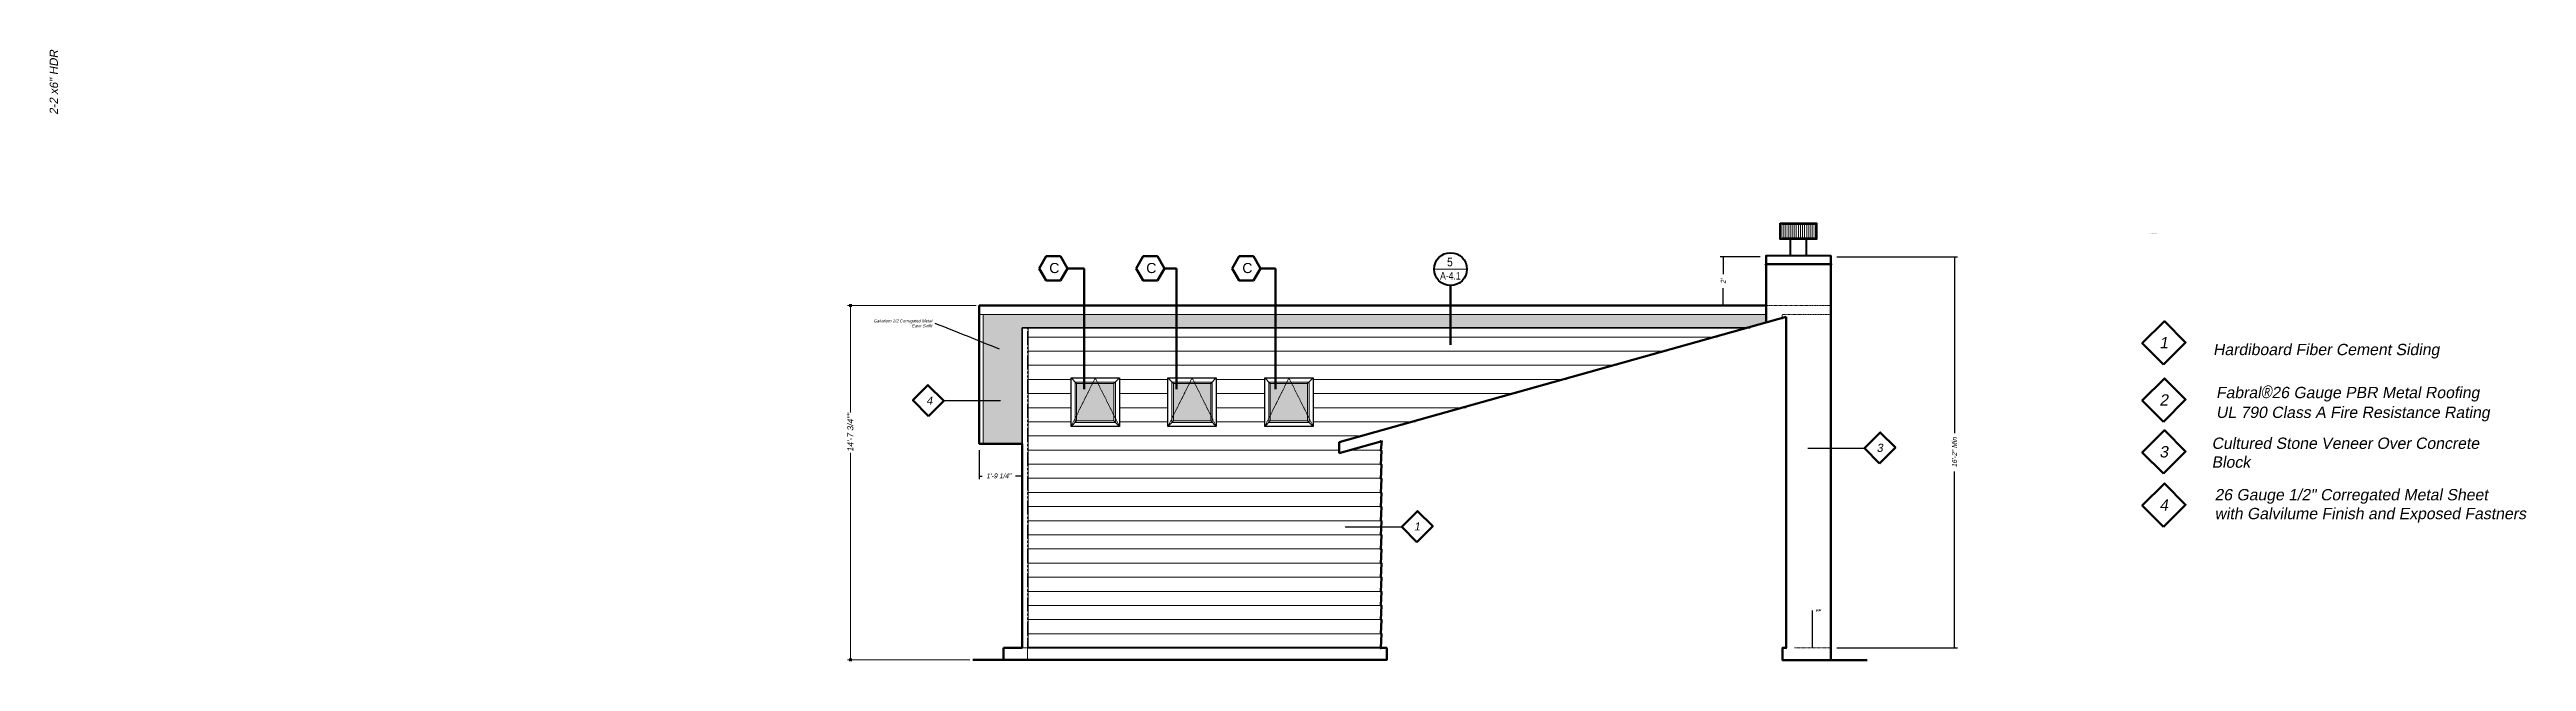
# Model space of a CAD drawing. Header units: inches. Extents: x -3905 to 10892, y 1064 to 9590.
# Drawn here: x 2181 to 3409, y 4613 to 4916 of the extents above; entities that cross this region are included whole.
import ezdxf
from ezdxf.enums import TextEntityAlignment as Align

# ---------------------------------------------------------------- set-up
doc = ezdxf.new("R2010")
doc.units = ezdxf.units.IN
doc.header["$MEASUREMENT"] = 0
doc.header["$PDMODE"] = 3
for name, pattern in [('CENTERLINE', [1.81, 0.75, -0.0625, 0.03, -0.0625, 0.75, -0.0625, 0.03, -0.0625]), ('MYHIDDEN', [0.1875, 0.125, -0.0625]), ('PHANTOM', [12, 7, -1, 1, -1, 1, -1])]:
    doc.linetypes.add(name, pattern=pattern)
for name, color, linetype, lineweight in [('ELEVATIONS', 40, 'Continuous', 0), ('FP-DemoPlan', 240, 'Continuous', 0), ('SecondFloorFraming', 130, 'Continuous', 0)]:
    doc.layers.add(name, color=color, linetype=linetype, lineweight=lineweight)
doc.styles.add('DS-TXT1', font='arial.ttf', dxfattribs={"oblique": 10})
doc.styles.add('DSTEXT', font='arial.ttf', dxfattribs={"oblique": 12})
doc.styles.get("Standard").update_dxf_attribs({"font": 'arial.ttf', "oblique": 10})
doc.styles.add('Title', font='swissck.ttf')
doc.dimstyles.new('DS-Fraction', dxfattribs={"dimtxt": 0.1, "dimasz": 0.035, "dimexe": 0.06, "dimexo": 0.06, "dimgap": 0.02, "dimtad": 0, "dimdec": 3, "dimzin": 0, "dimdsep": 46, "dimlunit": 4, "dimtxsty": 'DS-TXT1', "dimblk": 'BOXFILLED', "dimcen": -0.06, "dimclrd": 256, "dimclre": 256, "dimclrt": 256, "dimadec": 0, "dimazin": 0, "dimtfac": 1, "dimtdec": 3, "dimtmove": 1, "dimatfit": 3, "dimfxl": 1, "dimfrac": 2, "dimtolj": 1, "dimtzin": 0, "dimlwd": 0, "dimlwe": -1, "dimarcsym": 0})
doc.dimstyles.new('WeaselDims$0', dxfattribs={"dimtxt": 0.1, "dimasz": 0.0325, "dimexe": 0.0625, "dimexo": 0.125, "dimgap": 0.09, "dimtad": 0, "dimdec": 4, "dimzin": 0, "dimdsep": 46, "dimlunit": 4, "dimtxsty": 'Standard', "dimblk": 'BOXFILLED', "dimcen": 0.09, "dimadec": 0, "dimazin": 0, "dimtfac": 1, "dimtdec": 4, "dimtofl": 0, "dimtmove": 1, "dimatfit": 3, "dimfxl": 1, "dimfrac": 2, "dimtolj": 1, "dimtzin": 0, "dimarcsym": 0})
doc.dimstyles.new('WeaselDims$7', dxfattribs={"dimtxt": 0.0625, "dimasz": 0.046875, "dimexe": 0.125, "dimexo": 0.125, "dimgap": 0.0625, "dimtad": 0, "dimdec": 4, "dimrnd": 0.0625, "dimzin": 0, "dimdsep": 46, "dimlunit": 4, "dimtxsty": 'DSTEXT', "dimblk": 'ARCHTICK', "dimcen": 0, "dimadec": 0, "dimazin": 0, "dimtfac": 1, "dimtdec": 4, "dimtofl": 0, "dimtmove": 1, "dimatfit": 3, "dimfxl": 1, "dimfrac": 1, "dimtolj": 1, "dimtzin": 0, "dimarcsym": 0})

msp = doc.modelspace()

# ---------------------------------------------------------------- texts
at = {"layer": 'ELEVATIONS', "lineweight": 0}
for p in [(2676.77545, 4805.31135), (2724.83645, 4805.31135), (2772.45653, 4805.31135)]:
    msp.add_text('C', height=5, dxfattribs=at).set_placement(p)
at = {"layer": 'ELEVATIONS', "linetype": 'Continuous', "lineweight": 9, "char_height": 1.5, "style": 'DSTEXT'}
for s, insert, attachment_point in [('\\A1;Galvalum 1/2 Corrugated Metal\\PEave Soffit', (2618.75044, 4780.35231), 6), ('\\A1;FF', (3056.62208, 4638.07459), 4)]:
    msp.add_mtext(s, dxfattribs=dict(at, insert=insert, attachment_point=attachment_point))
at = {"layer": 'ELEVATIONS', "linetype": 'Continuous', "lineweight": 5, "char_height": 5.6, "attachment_point": 1}
for s, width, insert in [('Hardiboard Fiber Cement Siding', 138.177318, (3253.58932, 4770.24277)), ('Fabral{\\fTechnicLite|b0|i0|c2|p2;\\H1.125x;®}26 Gauge PBR Metal Roofing\\PUL 790 Class A Fire Resistance Rating', 169.4862897, (3255.0576, 4749.62726)), ('Cultured Stone Veneer Over Concrete Block', 138.177318, (3252.85517, 4723.789)), ('26 Gauge 1/2" Corregated Metal Sheet\\Pwith Galvilume Finish and Exposed Fastners', 196.2722267, (3254.32346, 4698.28738))]:
    msp.add_mtext_dynamic_manual_height_columns(s, width=width, gutter_width=53.44463, heights=[0], dxfattribs=dict(at, insert=insert))
at = {"layer": 'FP-DemoPlan', "char_height": 0.125, "attachment_point": 1}
for insert in [(3221.35931, 4825.04948), (3254.58133, 4791.20463)]:
    msp.add_mtext_dynamic_manual_height_columns('\\A1;4 X10 EXISTING RIDGE BEAMS TO BE REMOVED', width=5.4157309, gutter_width=1.44678, heights=[0], dxfattribs=dict(at, insert=insert))
at = {"layer": 'SecondFloorFraming', "oblique": 10}
msp.add_text('2-2 x6" HDR', height=4.1264207, rotation=90, dxfattribs=at).set_placement((2185.47355, 4883.74129))

# ---------------------------------------------------------------- blocks, each defined once
blk = doc.blocks.new('_ArchTick')
at = {"color": 0, "linetype": 'ByBlock', "lineweight": 0, "const_width": 0.15}
blk.add_lwpolyline([(-0.5, -0.5), (0.5, 0.5)], dxfattribs=at)
blk = doc.blocks.new('Material_Label')
at = {"color": 0, "linetype": 'Continuous', "lineweight": 70}
blk.add_lwpolyline([(7.51, -7.51), (15.35, 0.32), (7.84, 7.84), (0, 0)], close=True, dxfattribs=at)
at = {"linetype": 'Continuous', "lineweight": 18, "oblique": 10}
blk.add_attdef('MAT', text='', height=4, dxfattribs=at).set_placement((7.59, -1.79), align=Align.CENTER)
blk = doc.blocks.new('_BoxFilled')
at = {"color": 0, "linetype": 'ByBlock', "lineweight": -2}
blk.add_line((-0.5, 0), (-1, 0), dxfattribs=at)
at = {"color": 0, "linetype": 'ByBlock'}
blk.add_solid([(-0.5, 0.5), (0.5, 0.5), (-0.5, -0.5), (0.5, -0.5)], dxfattribs=at)
blk = doc.blocks.new('*D400')
at = {"layer": 'Defpoints', "color": 0, "linetype": 'Continuous', "lineweight": 5, "transparency": 16777216}
for p in [(3064.1, 4813.3), (3125.4, 4813.3), (3064.1, 4619.6)]:
    blk.add_point(p, dxfattribs=at)
at = {"layer": 'ELEVATIONS', "color": 0, "linetype": 'Continuous', "lineweight": -2, "transparency": 16777216}
for p, q in [((3067.1, 4813.3), (3126.9, 4813.3)), ((3125.4, 4812.5), (3125.4, 4726)), ((3125.4, 4620.4), (3125.4, 4706.9)), ((3067.1, 4619.6), (3126.9, 4619.6))]:
    blk.add_line(p, q, dxfattribs=at)
at = {"layer": 'ELEVATIONS', "color": 0, "linetype": 'Continuous', "lineweight": -2, "transparency": 16777216, "xscale": 0.78, "yscale": 0.78, "zscale": 0.78}
for p, rotation in [((3125.4, 4813.3), 90), ((3125.4, 4619.6), 270)]:
    blk.add_blockref('_BoxFilled', p, dxfattribs=dict(at, rotation=rotation))
at = {"layer": 'ELEVATIONS', "color": 0, "linetype": 'Continuous', "lineweight": 9, "transparency": 16777216, "insert": (3125.4, 4716.5), "char_height": 2.4, "attachment_point": 5, "rotation": 90}
blk.add_mtext('\\A1;16\'-2" Min', dxfattribs=at)
blk = doc.blocks.new('*D401')
at = {"layer": 'Defpoints', "color": 0, "linetype": 'Continuous', "lineweight": 5, "transparency": 16777216}
for p in [(3032.1, 4813.3), (3010.8, 4789.3), (3032.1, 4789.3)]:
    blk.add_point(p, dxfattribs=at)
at = {"layer": 'ELEVATIONS', "color": 0, "linetype": 'Continuous', "lineweight": -2, "transparency": 16777216}
for p, q in [((3029.1, 4813.3), (3009.3, 4813.3)), ((3010.8, 4812.5), (3010.8, 4804.8)), ((3029.1, 4789.3), (3009.3, 4789.3)), ((3010.8, 4790.1), (3010.8, 4797.8))]:
    blk.add_line(p, q, dxfattribs=at)
at = {"layer": 'ELEVATIONS', "color": 0, "linetype": 'Continuous', "lineweight": -2, "transparency": 16777216, "xscale": 0.78, "yscale": 0.78, "zscale": 0.78}
for p, rotation in [((3010.8, 4813.3), 90), ((3010.8, 4789.3), 270)]:
    blk.add_blockref('_BoxFilled', p, dxfattribs=dict(at, rotation=rotation))
at = {"layer": 'ELEVATIONS', "color": 0, "linetype": 'Continuous', "lineweight": 9, "transparency": 16777216, "insert": (3010.8, 4801.3), "char_height": 2.4, "attachment_point": 5, "rotation": 90}
blk.add_mtext("\\A1;2'", dxfattribs=at)
blk = doc.blocks.new('*D402')
at = {"layer": 'Defpoints', "color": 0, "linetype": 'Continuous', "lineweight": 5, "transparency": 16777216}
for p in [(2642.1, 4720.6), (2663.3, 4720.6), (2663.3, 4704.7)]:
    blk.add_point(p, dxfattribs=at)
at = {"layer": 'ELEVATIONS', "color": 0, "linetype": 'Continuous', "lineweight": -2, "transparency": 16777216}
for p, q in [((2642.1, 4717.6), (2642.1, 4703.2)), ((2663.3, 4717.6), (2663.3, 4703.2)), ((2642.8, 4704.7), (2643.5, 4704.7)), ((2662.5, 4704.7), (2660, 4704.7))]:
    blk.add_line(p, q, dxfattribs=at)
at = {"layer": 'ELEVATIONS', "color": 0, "linetype": 'Continuous', "lineweight": -2, "transparency": 16777216, "xscale": 0.78, "yscale": 0.78, "zscale": 0.78, "rotation": 180}
blk.add_blockref('_BoxFilled', (2642.1, 4704.7), dxfattribs=at)
at = {"layer": 'ELEVATIONS', "color": 0, "linetype": 'Continuous', "lineweight": -2, "transparency": 16777216, "xscale": 0.78, "yscale": 0.78, "zscale": 0.78}
blk.add_blockref('_BoxFilled', (2663.3, 4704.7), dxfattribs=at)
at = {"layer": 'ELEVATIONS', "color": 0, "linetype": 'Continuous', "lineweight": 9, "transparency": 16777216, "insert": (2651.7, 4704.8), "char_height": 2.4, "attachment_point": 5}
blk.add_mtext('\\A1;1\'-9 1/4"', dxfattribs=at)
blk = doc.blocks.new('DETAIL-BUBBLE')
at = {"linetype": 'Continuous', "lineweight": 0}
blk.add_line((0, 0), (-16.3, 0), dxfattribs=at)
at = {"linetype": 'Continuous', "lineweight": 40}
blk.add_circle((-8.1, 0), 8.14, dxfattribs=at)
at = {"linetype": 'Continuous', "lineweight": 0, "style": 'Title'}
blk.add_attdef('1', (-9.8, 1.4), '', height=4.32, dxfattribs=at)
blk.add_attdef('A7.0', text='', height=3.72, dxfattribs=at).set_placement((-8.2, -5.2), align=Align.CENTER)
blk = doc.blocks.new('*D483')
at = {"layer": 'Defpoints', "color": 0, "linetype": 'Continuous', "lineweight": 5, "transparency": 16777216}
for p in [(2642.1, 4789.3), (2578.2, 4613.6), (2638.8, 4613.6)]:
    blk.add_point(p, dxfattribs=at)
at = {"layer": 'ELEVATIONS', "linetype": 'Continuous', "transparency": 16777216}
for p, q in [((2640.6, 4789.3), (2576.8, 4789.3)), ((2637.4, 4613.6), (2576.8, 4613.6))]:
    blk.add_line(p, q, dxfattribs=at)
at = {"layer": 'ELEVATIONS', "linetype": 'Continuous', "lineweight": 0, "transparency": 16777216}
for p, q in [((2578.2, 4787.8), (2578.2, 4736.3)), ((2578.2, 4615.1), (2578.2, 4716.3))]:
    blk.add_line(p, q, dxfattribs=at)
at = {"layer": 'ELEVATIONS', "linetype": 'Continuous', "lineweight": 0, "transparency": 16777216, "xscale": 1.5, "yscale": 1.5, "zscale": 1.5}
for p, rotation in [((2578.2, 4789.3), 90), ((2578.2, 4613.6), 270)]:
    blk.add_blockref('_BoxFilled', p, dxfattribs=dict(at, rotation=rotation))
at = {"layer": 'ELEVATIONS', "linetype": 'Continuous', "lineweight": 5, "transparency": 16777216, "insert": (2578.2, 4726.3), "char_height": 3, "attachment_point": 5, "rotation": 90, "style": 'DS-TXT1'}
blk.add_mtext('\\A1;14\'-7 3/4""', dxfattribs=at)

# ---------------------------------------------------------------- dimensions: what is measured, and where the dimension line sits
at = {"layer": 'ELEVATIONS', "linetype": 'Continuous', "lineweight": 9}
dim = msp.add_linear_dim(base=(3010.77262, 4789.30885), p1=(3032.05944, 4813.30885), p2=(3032.05944, 4789.30885), angle=90, dimstyle='WeaselDims$0', override={"dimscale": 24}, dxfattribs=at)
dim.commit()
dim.dimension.update_dxf_attribs({"geometry": '*D401', "text_midpoint": (3010.77262, 4801.30885)})
dim = msp.add_linear_dim(base=(3125.39425, 4813.30885), p1=(3064.05944, 4619.59713), p2=(3064.05944, 4813.30885), angle=90, text='16\'-2" Min', dimstyle='WeaselDims$0', override={"dimscale": 24}, dxfattribs=at)
dim.commit()
dim.dimension.update_dxf_attribs({"geometry": '*D400', "text_midpoint": (3125.39425, 4716.45299)})
at = {"layer": 'ELEVATIONS', "linetype": 'Continuous', "lineweight": 5}
dim = msp.add_linear_dim(base=(2578.21292, 4613.59713), p1=(2642.05944, 4789.30885), p2=(2638.82376, 4613.59713), angle=90, dimstyle='DS-Fraction', override={"dimscale": 24, "dimtxt": 0.125, "dimasz": 0.0625, "dimpost": '"'}, dxfattribs=at)
dim.commit()
dim.dimension.update_dxf_attribs({"geometry": '*D483', "text_midpoint": (2578.21292, 4726.34105), "dimtype": 160})
at = {"layer": 'ELEVATIONS', "linetype": 'Continuous', "lineweight": 9}
dim = msp.add_linear_dim(base=(2663.30944, 4704.72194), p1=(2642.05944, 4720.62881), p2=(2663.30944, 4720.62881), dimstyle='WeaselDims$0', override={"dimscale": 24}, dxfattribs=at)
dim.commit()
dim.dimension.update_dxf_attribs({"geometry": '*D402', "text_midpoint": (2651.72707, 4704.78354), "dimtype": 160})

# ---------------------------------------------------------------- hatches: boundary and pattern name
at = {"layer": 'ELEVATIONS', "linetype": 'Continuous', "lineweight": 70}
h = msp.add_hatch(color=252, dxfattribs=at)
h.dxf.hatch_style = 1
h.paths.add_polyline_path([(2663.30944, 4778.13888), (2666.30944, 4778.13888), (3022.35738, 4778.13888), (3032.05944, 4780.85999), (3032.05944, 4784.75416), (2644.05944, 4784.75416), (2644.05944, 4720.62881), (2663.30944, 4720.62881)])
at = {"layer": 'ELEVATIONS', "linetype": 'Continuous', "lineweight": 9}
h = msp.add_hatch(color=254, dxfattribs=at)
h.dxf.hatch_style = 1
h.paths.add_polyline_path([(2708.80944, 4750.56877), (2690.30944, 4750.56877), (2690.30944, 4732.06877), (2708.80944, 4732.06877)])
h.paths.add_polyline_path([(2756.80944, 4750.56877), (2738.30944, 4750.56877), (2738.30944, 4732.06877), (2756.80944, 4732.06877)])
h.paths.add_polyline_path([(2804.80944, 4750.56877), (2786.30944, 4750.56877), (2786.30944, 4732.06877), (2804.80944, 4732.06877)])

# ---------------------------------------------------------------- linework, layer by layer
at = {"layer": 'ELEVATIONS', "linetype": 'Continuous', "lineweight": 5}
for p, q in [((3040.84069, 4829.30885), (3040.84069, 4822.80885)), ((3041.87194, 4829.30885), (3041.87194, 4822.80885)), ((3042.90319, 4829.30885), (3042.90319, 4822.80885)), ((3043.93444, 4829.30885), (3043.93444, 4822.80885)), ((3044.96569, 4829.30885), (3044.96569, 4822.80885)), ((3045.99694, 4829.30885), (3045.99694, 4822.80885)), ((3047.02819, 4829.30885), (3047.02819, 4822.80885)), ((3048.05944, 4829.30885), (3048.05944, 4822.80885)), ((3049.09069, 4829.30885), (3049.09069, 4822.80885)), ((3050.12194, 4829.30885), (3050.12194, 4822.80885)), ((3051.15319, 4829.30885), (3051.15319, 4822.80885)), ((3052.18444, 4829.30885), (3052.18444, 4822.80885)), ((3053.21569, 4829.30885), (3053.21569, 4822.80885)), ((3054.24694, 4829.30885), (3054.24694, 4822.80885)), ((3055.27819, 4829.30885), (3055.27819, 4822.80885)), ((3032.05944, 4810.05885), (3064.05944, 4810.05885)), ((2841.80944, 4722.20022), (2841.50983, 4722.20022))]:
    msp.add_line(p, q, dxfattribs=at)
at = {"layer": 'ELEVATIONS', "linetype": 'Continuous', "lineweight": 70}
for p, q in [((3032.05944, 4780.79089), (3032.05944, 4813.30885)), ((3064.05944, 4813.30885), (3064.05944, 4613.51918)), ((3032.05944, 4789.30885), (2642.05944, 4789.30885)), ((2642.05944, 4789.30885), (2642.05944, 4784.75416)), ((2642.05944, 4784.75416), (2642.05944, 4720.62881)), ((2820.45111, 4721.51075), (3042.06725, 4783.59449)), ((3042.06725, 4619.59713), (3042.06725, 4783.59449)), ((2642.05944, 4720.62881), (2663.30944, 4720.62881)), ((2841.1709, 4721.86939), (2820.45111, 4716.05817)), ((2820.45111, 4716.05817), (2820.45111, 4721.51075)), ((2663.30944, 4619.59713), (2654.05944, 4619.59713)), ((2654.05944, 4619.59713), (2654.05944, 4613.59713))]:
    msp.add_line(p, q, dxfattribs=at)
at = {"layer": 'ELEVATIONS', "linetype": 'Continuous', "lineweight": 40}
for p, q in [((3044.05944, 4814.05885), (3044.05944, 4822.05885)), ((3052.05944, 4814.05885), (3052.05944, 4822.05885)), ((2841.05944, 4619.59713), (2666.05944, 4619.59713))]:
    msp.add_line(p, q, dxfattribs=at)
at = {"layer": 'ELEVATIONS', "linetype": 'Continuous', "lineweight": 50}
for p, q in [((2685.7684, 4807.64417), (2694.02625, 4807.64417)), ((2694.02625, 4807.64417), (2694.02625, 4747.81097)), ((2733.8294, 4807.64417), (2739.88265, 4807.64417)), ((2739.88265, 4807.64417), (2739.88265, 4747.81097)), ((2781.44948, 4807.64417), (2788.82549, 4807.64417)), ((2788.82549, 4807.64417), (2788.82549, 4747.81097))]:
    msp.add_line(p, q, dxfattribs=at)
at = {"layer": 'ELEVATIONS', "linetype": 'Continuous', "lineweight": 30}
msp.add_line((3064.45654, 4809.40038), (3031.66234, 4809.40038), dxfattribs=at)
at = {"layer": 'ELEVATIONS', "linetype": 'Continuous', "lineweight": 60}
msp.add_line((2875.61357, 4799.14118), (2875.61357, 4769.82097), dxfattribs=at)
at = {"layer": 'ELEVATIONS', "linetype": 'MYHIDDEN', "lineweight": 18}
for p, q in [((3032.05944, 4789.30885), (3064.06725, 4789.30885)), ((3040.06725, 4784.75416), (3064.05944, 4784.75416)), ((3064.05944, 4619.59713), (3046.18471, 4619.59713))]:
    msp.add_line(p, q, dxfattribs=at)
at = {"layer": 'ELEVATIONS', "linetype": 'Continuous', "lineweight": 0}
for p, q in [((3032.05944, 4784.75416), (2642.05944, 4784.75416)), ((2644.05944, 4784.75416), (2644.05944, 4720.62881)), ((3008.01543, 4773.59713), (2666.05944, 4773.59713)), ((2983.05709, 4766.59713), (2666.05944, 4766.59713)), ((2958.09876, 4759.59713), (2666.05944, 4759.59713)), ((2687.55944, 4752.59713), (2666.05944, 4752.59713)), ((2687.55944, 4753.31877), (2690.30944, 4750.56877)), ((2708.80944, 4750.56877), (2711.55944, 4753.31877)), ((2735.55944, 4752.59713), (2711.55944, 4752.59713)), ((2738.30944, 4750.56877), (2735.55944, 4753.31877)), ((2756.80944, 4750.56877), (2759.55944, 4753.31877)), ((2783.55944, 4752.59713), (2759.55944, 4752.59713)), ((2786.30944, 4750.56877), (2783.55944, 4753.31877)), ((2804.80944, 4750.56877), (2807.55944, 4753.31877)), ((2933.14042, 4752.59713), (2807.55944, 4752.59713)), ((2687.55944, 4745.59713), (2666.05944, 4745.59713)), ((2687.55944, 4738.59713), (2666.05944, 4738.59713)), ((2735.55944, 4745.59713), (2711.55944, 4745.59713)), ((2735.55944, 4738.59713), (2711.55944, 4738.59713)), ((2783.55944, 4745.59713), (2759.55944, 4745.59713)), ((2783.55944, 4738.59713), (2759.55944, 4738.59713)), ((2908.18208, 4745.59713), (2807.55944, 4745.59713)), ((2883.22375, 4738.59713), (2807.55944, 4738.59713)), ((2687.55944, 4731.59713), (2666.05944, 4731.59713)), ((2690.30944, 4732.06877), (2687.55944, 4729.31877)), ((2708.80944, 4732.06877), (2711.55944, 4729.31877)), ((2735.55944, 4731.59713), (2711.55944, 4731.59713)), ((2738.30944, 4732.06877), (2735.55944, 4729.31877)), ((2756.80944, 4732.06877), (2759.55944, 4729.31877)), ((2783.55944, 4731.59713), (2759.55944, 4731.59713)), ((2786.30944, 4732.06877), (2783.55944, 4729.31877)), ((2804.80944, 4732.06877), (2807.55944, 4729.31877)), ((2858.26541, 4731.59713), (2807.55944, 4731.59713)), ((2831.45555, 4724.59713), (2666.05944, 4724.59713)), ((2820.95111, 4717.59713), (2666.05944, 4717.59713)), ((2841.2625, 4717.59713), (2825.93826, 4717.59713)), ((2841.26139, 4710.59713), (2666.05944, 4710.59713)), ((2841.26028, 4703.59713), (2666.05944, 4703.59713)), ((2841.25917, 4696.59713), (2666.05944, 4696.59713)), ((2841.25806, 4689.59713), (2666.05944, 4689.59713)), ((2841.25695, 4682.59713), (2666.05944, 4682.59713)), ((2841.25584, 4675.59713), (2666.05944, 4675.59713)), ((2841.06722, 4668.59713), (2666.05944, 4668.59713)), ((2841.06611, 4661.59713), (2666.05944, 4661.59713)), ((2841.065, 4654.59713), (2666.05944, 4654.59713)), ((2841.06389, 4647.59713), (2666.05944, 4647.59713)), ((2841.06278, 4640.59713), (2666.05944, 4640.59713)), ((2841.06167, 4633.59713), (2666.05944, 4633.59713)), ((2841.06055, 4626.59713), (2666.05944, 4626.59713)), ((2812.50795, 4613.59713), (2638.82376, 4613.59713))]:
    msp.add_line(p, q, dxfattribs=at)
at = {"layer": 'ELEVATIONS', "linetype": 'Continuous', "lineweight": 35}
for p, q in [((3024.20891, 4778.13888), (2663.30944, 4778.13888)), ((2663.30944, 4778.13888), (2663.30944, 4619.59713))]:
    msp.add_line(p, q, dxfattribs=at)
at = {"layer": 'ELEVATIONS', "linetype": 'PHANTOM', "lineweight": 0}
msp.add_line((2666.05944, 4613.59713), (2666.05944, 4778.13888), dxfattribs=at)
at = {"layer": 'ELEVATIONS', "lineweight": 0}
for p, q in [((2820.45111, 4721.51075), (3041.93223, 4783.62898)), ((3042.06725, 4782.49844), (3042.06725, 4783.14756)), ((2820.45111, 4716.84752), (2820.45111, 4721.51075)), ((2822.61989, 4716.66644), (2841.1709, 4721.86939)), ((2841.1709, 4721.86939), (2841.00212, 4722.47117)), ((2666.05944, 4623.09713), (2666.05944, 4619.09713)), ((2666.05944, 4619.59713), (2667.55944, 4619.59713)), ((2667.55944, 4619.59713), (2666.05944, 4619.59713)), ((2844.05944, 4619.59713), (2844.05944, 4613.59713)), ((3040.16038, 4619.51918), (3042.16038, 4619.51918)), ((3042.16038, 4619.51918), (3042.36077, 4619.36969)), ((2844.05944, 4613.59713), (2812.50795, 4613.59713))]:
    msp.add_line(p, q, dxfattribs=at)
at = {"layer": 'ELEVATIONS', "linetype": 'MYHIDDEN', "lineweight": 0}
msp.add_line((3040.06725, 4782.51672), (3040.06725, 4784.75416), dxfattribs=at)
at = {"layer": 'ELEVATIONS', "linetype": 'CENTERLINE', "lineweight": 0}
for p, q in [((2687.55944, 4729.31877), (2699.55944, 4753.31877)), ((2699.55944, 4753.31877), (2711.55944, 4729.31877)), ((2735.55944, 4729.31877), (2747.55944, 4753.31877)), ((2747.55944, 4753.31877), (2759.55944, 4729.31877)), ((2783.55944, 4729.31877), (2795.55944, 4753.31877)), ((2795.55944, 4753.31877), (2807.55944, 4729.31877))]:
    msp.add_line(p, q, dxfattribs=at)
at = {"layer": 'ELEVATIONS', "linetype": 'Continuous', "lineweight": 40}
msp.add_lwpolyline([(3039.05944, 4830.05885), (3057.05944, 4830.05885), (3057.05944, 4822.05885), (3039.05944, 4822.05885)], close=True, dxfattribs=at)
at = {"layer": 'ELEVATIONS', "linetype": 'Continuous', "lineweight": 5}
msp.add_lwpolyline([(3039.80944, 4829.30885), (3056.30944, 4829.30885), (3056.30944, 4822.80885), (3039.80944, 4822.80885)], close=True, dxfattribs=at)
at = {"layer": 'ELEVATIONS', "linetype": 'Continuous', "lineweight": 50}
for points in [[(2671.7684, 4807.64417), (2675.2684, 4801.58199), (2682.2684, 4801.58199), (2685.7684, 4807.64417), (2682.2684, 4813.70635), (2675.2684, 4813.70635)], [(2719.8294, 4807.64417), (2723.3294, 4801.58199), (2730.3294, 4801.58199), (2733.8294, 4807.64417), (2730.3294, 4813.70635), (2723.3294, 4813.70635)], [(2767.44948, 4807.64417), (2770.94948, 4801.58199), (2777.94948, 4801.58199), (2781.44948, 4807.64417), (2777.94948, 4813.70635), (2770.94948, 4813.70635)]]:
    msp.add_lwpolyline(points, close=True, dxfattribs=at)
at = {"layer": 'ELEVATIONS', "linetype": 'Continuous', "lineweight": 40}
for points in [[(3031.66234, 4809.40038), (3032.05944, 4810.05885), (3032.05944, 4814.05885), (3048.05944, 4814.05885), (3064.05944, 4814.05885)], [(3064.05944, 4814.05885), (3064.05944, 4810.05885), (3064.45654, 4809.40038)]]:
    msp.add_lwpolyline(points, dxfattribs=at)
at = {"layer": 'ELEVATIONS', "linetype": 'Continuous', "lineweight": 0}
for points in [[(2663.30944, 4619.59713), (2666.30944, 4619.59713), (2666.30944, 4778.13888), (2663.30944, 4778.13888)], [(2689.55944, 4751.31877), (2709.55944, 4751.31877), (2709.55944, 4731.31877), (2689.55944, 4731.31877)], [(2737.55944, 4751.31877), (2757.55944, 4751.31877), (2757.55944, 4731.31877), (2737.55944, 4731.31877)], [(2785.55944, 4751.31877), (2805.55944, 4751.31877), (2805.55944, 4731.31877), (2785.55944, 4731.31877)], [(2690.30944, 4750.56877), (2708.80944, 4750.56877), (2708.80944, 4732.06877), (2690.30944, 4732.06877)], [(2738.30944, 4750.56877), (2756.80944, 4750.56877), (2756.80944, 4732.06877), (2738.30944, 4732.06877)], [(2786.30944, 4750.56877), (2804.80944, 4750.56877), (2804.80944, 4732.06877), (2786.30944, 4732.06877)]]:
    msp.add_lwpolyline(points, close=True, dxfattribs=at)
at = {"layer": 'ELEVATIONS', "linetype": 'Continuous', "lineweight": 30}
for points in [[(2687.55944, 4753.31877), (2711.55944, 4753.31877), (2711.55944, 4729.31877), (2687.55944, 4729.31877)], [(2735.55944, 4753.31877), (2759.55944, 4753.31877), (2759.55944, 4729.31877), (2735.55944, 4729.31877)], [(2783.55944, 4753.31877), (2807.55944, 4753.31877), (2807.55944, 4729.31877), (2783.55944, 4729.31877)]]:
    msp.add_lwpolyline(points, close=True, dxfattribs=at)
at = {"layer": 'ELEVATIONS', "linetype": 'Continuous', "lineweight": 70}
for points in [[(2663.30944, 4720.62881), (2663.30944, 4619.59713)], [(2840.76473, 4619.1437), (2841.05944, 4619.59713), (2844.05944, 4619.59713), (2844.05944, 4613.59713), (2638.82376, 4613.59713)], [(3042.36077, 4619.36969), (3042.06725, 4619.59713), (3040.16038, 4619.51918), (3040.16038, 4613.51918), (3082.16146, 4613.51918)]]:
    msp.add_lwpolyline(points, dxfattribs=at)
at = {"layer": 'ELEVATIONS', "linetype": 'Continuous', "lineweight": 80}
msp.add_lwpolyline([(2841.05944, 4619.59713), (2841.43444, 4626.57644), (2841.05944, 4626.57644), (2841.43444, 4633.55576), (2841.05944, 4633.55576), (2841.43444, 4640.53507), (2841.05944, 4640.53507), (2841.43444, 4647.51438), (2841.05944, 4647.51438), (2841.43444, 4654.49369), (2841.05944, 4654.49369), (2841.43444, 4661.473), (2841.05944, 4661.473), (2841.43444, 4668.45232), (2841.05944, 4668.45232), (2841.43444, 4675.43163), (2841.05944, 4675.43163), (2841.43444, 4682.41094), (2841.06945, 4682.59713), (2841.43444, 4689.39025), (2841.05944, 4689.39025), (2841.43444, 4696.36956), (2841.05944, 4696.36956), (2841.43444, 4703.34888), (2841.05944, 4703.34888), (2841.43444, 4710.32819), (2841.05944, 4710.32819), (2841.43444, 4717.3075), (2841.05944, 4717.3075), (2841.62194, 4722.20022)], dxfattribs=at)
at = {"layer": 'ELEVATIONS', "lineweight": 0}
msp.add_arc((2665.78033, 4623.28463), 0.33624, 326.10744996, 33.89255004, dxfattribs=at)

# ---------------------------------------------------------------- block references
at = {"layer": 'ELEVATIONS', "linetype": 'Continuous', "lineweight": 9}
msp.add_blockref('DETAIL-BUBBLE', (2883.7503, 4807.27791), dxfattribs=at).add_auto_attribs({'1': '5', 'A7.0': 'A-4.1'})
at = {"layer": 'ELEVATIONS', "linetype": 'Continuous', "lineweight": 60, "xscale": 1.4, "yscale": 1.4, "zscale": 1.4}
for p, values in [((3218.48057, 4770.49783), {'MAT': '1'}), ((3218.48057, 4742.13321), {'MAT': '2'}), ((3218.48057, 4716.45918), {'MAT': '3'}), ((3218.48057, 4690.07557), {'MAT': '4'})]:
    msp.add_blockref('Material_Label', p, dxfattribs=at).add_auto_attribs(values)
at = {"layer": 'ELEVATIONS', "linetype": 'Continuous', "lineweight": 18}
ref = msp.add_blockref('Material_Label', (2624.50583, 4741.93648), dxfattribs=dict(at, xscale=-1))
ref.add_attrib('MAT', '4', dxfattribs={"layer": '0', "linetype": 'Continuous', "lineweight": 18, "height": 4, "oblique": 10}).set_placement((2617.33547, 4740.1421), align=Align.CENTER)
for p, values in [((3080.80016, 4718.50613), {'MAT': '3'}), ((2851.45456, 4679.54086), {'MAT': '1'})]:
    msp.add_blockref('Material_Label', p, dxfattribs=at).add_auto_attribs(values)

msp.set_redraw_order([(e.dxf.handle, doc.entitydb.next_handle()) for e in msp.query("TEXT MTEXT ATTDEF DIMENSION ARC_DIMENSION")])  # texts and dimensions are drawn at this point

# ---------------------------------------------------------------- leaders
at = {"layer": 'ELEVATIONS', "linetype": 'Continuous', "lineweight": 9, "path_type": 1, "annotation_type": 0, "has_hookline": 1}
for points, hookline_direction, text_width in [([(2652.14886, 4767.60464), (2620.25044, 4780.35231)], 1, 29.18885), ([(3055.12208, 4619.59713), (3055.12208, 4638.07459)], 0, 2.61079)]:
    msp.add_leader(points, dimstyle='WeaselDims$7', override={"dimscale": 24, "dimgap": 0.0625, "dimtad": 0}, dxfattribs=dict(at, hookline_direction=hookline_direction, text_width=text_width))
at = {"layer": 'ELEVATIONS', "linetype": 'Continuous', "lineweight": 18, "path_type": 1}
for points in [[(2652.51979, 4742.02951), (2624.41276, 4742.02951)], [(3052.7862, 4718.59915), (3080.89323, 4718.59915)], [(2823.4406, 4679.63388), (2851.54762, 4679.63388)]]:
    msp.add_leader(points, dimstyle='WeaselDims$7', override={"dimscale": 36, "dimgap": 0.0625, "dimtad": 0}, dxfattribs=at)

doc.saveas('drawing.dxf')
